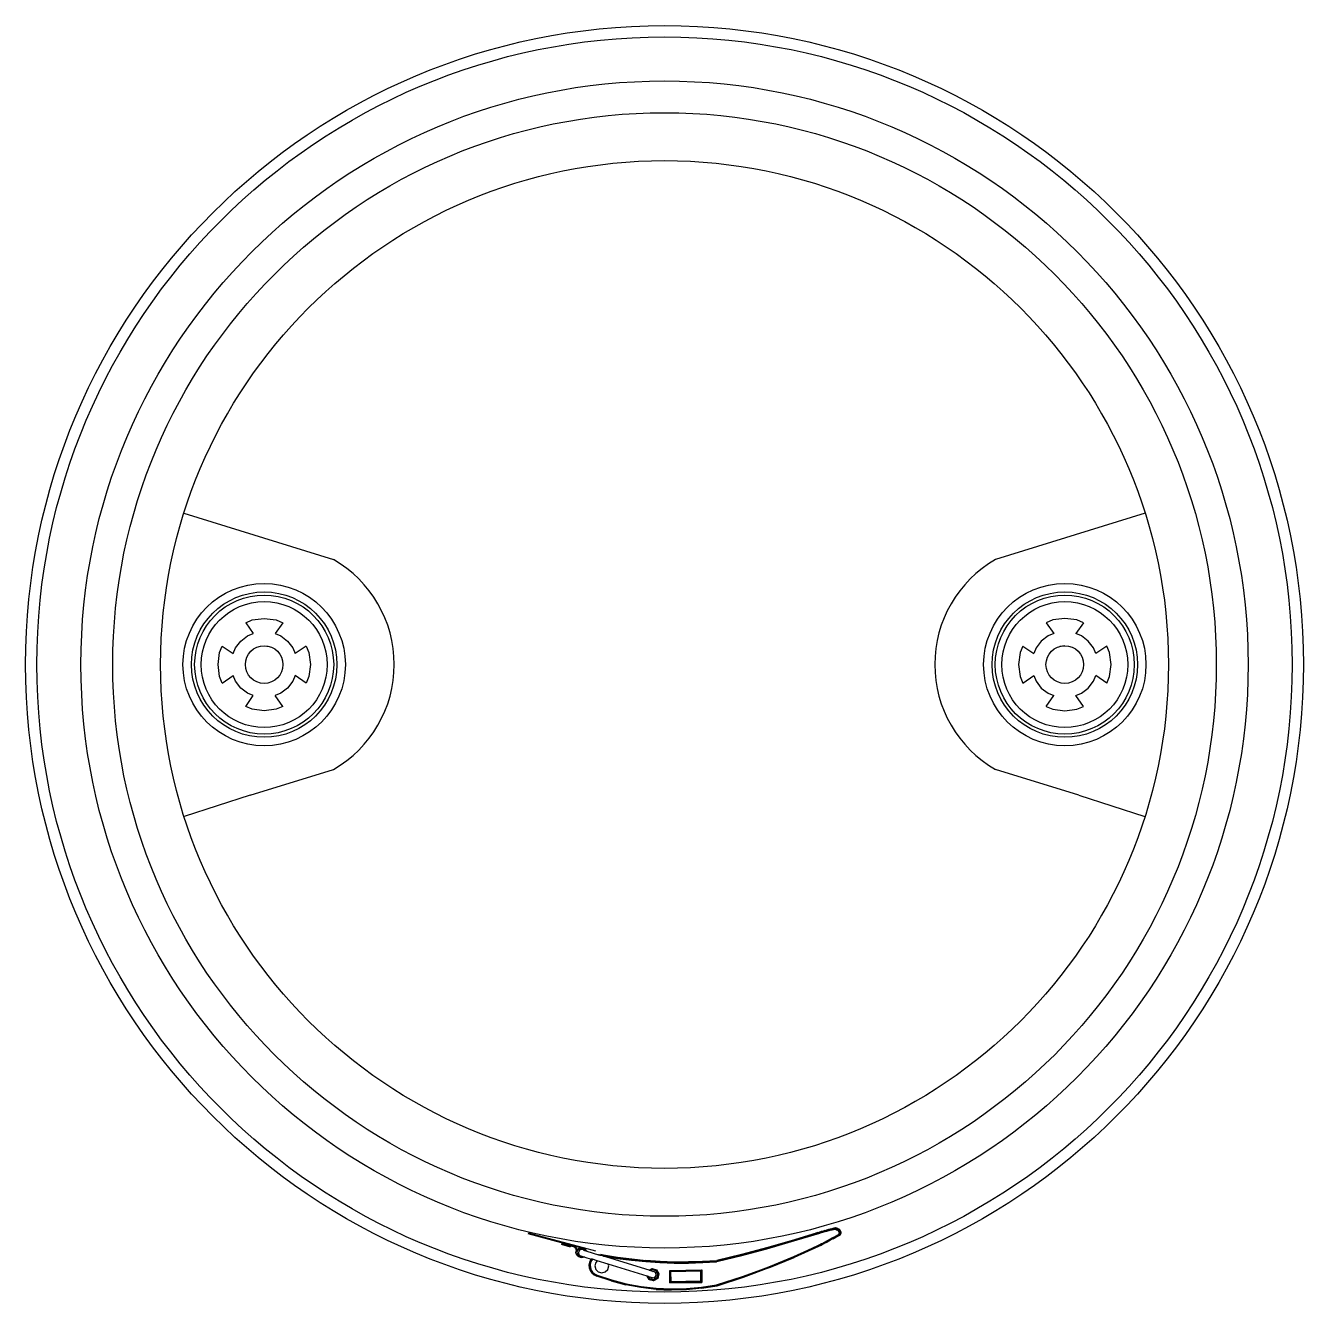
# Model space of a CAD drawing. Header units: millimetres. Extents: x -152054 to 94068, y -14280 to 90567.
# Drawn here: x -152054 to -151504, y 90017 to 90567 of the extents above; entities that cross this region are included whole.
import ezdxf

# ---------------------------------------------------------------- set-up
doc = ezdxf.new("R2010")
doc.units = ezdxf.units.MM
doc.layers.add('Edges', color=7, linetype='Continuous')

# ---------------------------------------------------------------- blocks, each defined once
blk = doc.blocks.new('plasticwaterdrumplan')
at = {"layer": 'Edges'}
for p, q in [((19.145, 3.546), (22.004, 2.658)), ((37.522, 3.546), (34.663, 2.658)), ((20.327, 1.451), (20.452, 1.503)), ((20.452, 1.503), (20.68, 1.533)), ((20.68, 1.533), (20.909, 1.503)), ((20.909, 1.503), (21.034, 1.451)), ((35.758, 1.503), (35.633, 1.451)), ((35.987, 1.533), (35.758, 1.503)), ((36.215, 1.503), (35.987, 1.533)), ((36.341, 1.451), (36.215, 1.503)), ((20.327, 1.451), (20.468, 1.244)), ((20.363, 1.2), (20.468, 1.244)), ((21.034, 1.451), (20.892, 1.244)), ((20.892, 1.244), (20.998, 1.2)), ((35.633, 1.451), (35.775, 1.244)), ((35.775, 1.244), (35.669, 1.2)), ((36.341, 1.451), (36.199, 1.244)), ((36.304, 1.2), (36.199, 1.244)), ((19.828, 0.879), (19.879, 1.004)), ((19.879, 1.004), (20.087, 0.862)), ((20.13, 0.968), (20.231, 1.099)), ((20.231, 1.099), (20.363, 1.2)), ((20.68, 1.01), (20.773, 0.998)), ((20.998, 1.2), (21.129, 1.099)), ((21.129, 1.099), (21.23, 0.968)), ((21.481, 1.004), (21.274, 0.862)), ((21.481, 1.004), (21.533, 0.879)), ((35.186, 1.004), (35.134, 0.879)), ((35.186, 1.004), (35.393, 0.862)), ((35.538, 1.099), (35.437, 0.968)), ((35.669, 1.2), (35.538, 1.099)), ((35.987, 1.01), (35.894, 0.998)), ((36.436, 1.099), (36.304, 1.2)), ((36.537, 0.968), (36.436, 1.099)), ((36.788, 1.004), (36.581, 0.862)), ((36.839, 0.879), (36.788, 1.004)), ((19.798, 0.65), (19.828, 0.879)), ((20.087, 0.862), (20.13, 0.968)), ((21.23, 0.968), (21.274, 0.862)), ((21.533, 0.879), (21.563, 0.65)), ((35.134, 0.879), (35.104, 0.65)), ((35.437, 0.968), (35.393, 0.862)), ((36.581, 0.862), (36.537, 0.968)), ((36.87, 0.65), (36.839, 0.879)), ((19.828, 0.422), (19.798, 0.65)), ((21.563, 0.65), (21.533, 0.422)), ((35.104, 0.65), (35.134, 0.422)), ((36.839, 0.422), (36.87, 0.65)), ((19.879, 0.297), (19.828, 0.422)), ((19.879, 0.297), (20.087, 0.439)), ((20.13, 0.333), (20.087, 0.439)), ((20.231, 0.201), (20.13, 0.333)), ((21.23, 0.333), (21.129, 0.201)), ((21.274, 0.439), (21.23, 0.333)), ((21.481, 0.297), (21.274, 0.439)), ((21.533, 0.422), (21.481, 0.297)), ((35.134, 0.422), (35.186, 0.297)), ((35.186, 0.297), (35.393, 0.439)), ((35.393, 0.439), (35.437, 0.333)), ((35.437, 0.333), (35.538, 0.201)), ((36.436, 0.201), (36.537, 0.333)), ((36.537, 0.333), (36.581, 0.439)), ((36.788, 0.297), (36.581, 0.439)), ((36.788, 0.297), (36.839, 0.422)), ((20.363, 0.101), (20.231, 0.201)), ((20.327, -0.15), (20.468, 0.057)), ((20.468, 0.057), (20.363, 0.101)), ((20.998, 0.101), (20.892, 0.057)), ((21.034, -0.15), (20.892, 0.057)), ((21.129, 0.201), (20.998, 0.101)), ((35.538, 0.201), (35.669, 0.101)), ((35.633, -0.15), (35.775, 0.057)), ((35.669, 0.101), (35.775, 0.057)), ((36.199, 0.057), (36.304, 0.101)), ((36.341, -0.15), (36.199, 0.057)), ((36.304, 0.101), (36.436, 0.201)), ((20.452, -0.202), (20.327, -0.15)), ((20.68, -0.232), (20.452, -0.202)), ((20.909, -0.202), (20.68, -0.232)), ((21.034, -0.15), (20.909, -0.202)), ((35.633, -0.15), (35.758, -0.202)), ((35.758, -0.202), (35.987, -0.232)), ((35.987, -0.232), (36.215, -0.202)), ((36.215, -0.202), (36.341, -0.15)), ((20.411, -1.849), (22.004, -1.354)), ((36.256, -1.849), (34.663, -1.354)), ((20.411, -1.849), (19.15, -2.256)), ((36.256, -1.849), (37.517, -2.256)), ((25.724, -10.226), (26.594, -10.46)), ((25.728, -10.213), (26.776, -10.493)), ((30.757, -10.364), (31.23, -10.219)), ((31.231, -10.222), (30.758, -10.366)), ((31.232, -10.225), (30.759, -10.369)), ((31.234, -10.229), (30.761, -10.373)), ((31.235, -10.233), (30.763, -10.377)), ((30.764, -10.382), (31.304, -10.217)), ((31.263, -10.209), (31.23, -10.219)), ((31.264, -10.211), (31.231, -10.222)), ((31.265, -10.214), (31.232, -10.225)), ((31.267, -10.218), (31.234, -10.229)), ((31.269, -10.223), (31.235, -10.233)), ((31.263, -10.209), (31.297, -10.199)), ((31.298, -10.201), (31.264, -10.211)), ((31.299, -10.204), (31.265, -10.214)), ((31.3, -10.208), (31.267, -10.218)), ((31.302, -10.213), (31.269, -10.223)), ((31.297, -10.199), (31.331, -10.189)), ((31.331, -10.191), (31.298, -10.201)), ((31.332, -10.194), (31.299, -10.204)), ((31.334, -10.198), (31.3, -10.208)), ((31.335, -10.203), (31.302, -10.213)), ((31.304, -10.217), (31.337, -10.208)), ((31.364, -10.179), (31.331, -10.189)), ((31.365, -10.182), (31.331, -10.191)), ((31.366, -10.185), (31.332, -10.194)), ((31.367, -10.189), (31.334, -10.198)), ((31.369, -10.193), (31.335, -10.203)), ((31.337, -10.208), (31.404, -10.189)), ((31.398, -10.17), (31.364, -10.179)), ((31.399, -10.172), (31.365, -10.182)), ((31.4, -10.175), (31.366, -10.185)), ((31.401, -10.179), (31.367, -10.189)), ((31.402, -10.184), (31.369, -10.193)), ((31.398, -10.17), (31.432, -10.161)), ((31.433, -10.163), (31.399, -10.172)), ((31.434, -10.166), (31.4, -10.175)), ((31.435, -10.17), (31.401, -10.179)), ((31.436, -10.175), (31.402, -10.184)), ((31.404, -10.189), (31.437, -10.18)), ((31.466, -10.152), (31.432, -10.161)), ((31.467, -10.154), (31.433, -10.163)), ((31.467, -10.157), (31.434, -10.166)), ((31.468, -10.161), (31.435, -10.17)), ((31.469, -10.166), (31.436, -10.175)), ((31.437, -10.18), (31.504, -10.162)), ((31.5, -10.143), (31.466, -10.152)), ((31.501, -10.146), (31.467, -10.154)), ((31.501, -10.149), (31.467, -10.157)), ((31.502, -10.153), (31.468, -10.161)), ((31.503, -10.157), (31.469, -10.166)), ((31.5, -10.143), (31.534, -10.134)), ((31.535, -10.137), (31.501, -10.146)), ((31.535, -10.14), (31.501, -10.149)), ((31.536, -10.144), (31.502, -10.153)), ((31.537, -10.149), (31.503, -10.157)), ((31.504, -10.162), (31.538, -10.154)), ((31.568, -10.126), (31.534, -10.134)), ((31.569, -10.129), (31.535, -10.137)), ((31.569, -10.132), (31.535, -10.14)), ((31.57, -10.136), (31.536, -10.144)), ((31.571, -10.141), (31.537, -10.149)), ((31.538, -10.154), (31.591, -10.141)), ((31.603, -10.118), (31.568, -10.126)), ((31.601, -10.121), (31.569, -10.129)), ((31.599, -10.125), (31.569, -10.132)), ((31.597, -10.13), (31.57, -10.136)), ((31.594, -10.135), (31.571, -10.141)), ((31.594, -10.135), (31.591, -10.141)), ((31.591, -10.141), (31.604, -10.145)), ((31.597, -10.13), (31.594, -10.135)), ((31.61, -10.14), (31.594, -10.135)), ((31.599, -10.125), (31.597, -10.13)), ((31.616, -10.135), (31.597, -10.13)), ((31.601, -10.121), (31.599, -10.125)), ((31.621, -10.131), (31.599, -10.125)), ((31.603, -10.118), (31.601, -10.121)), ((31.625, -10.128), (31.601, -10.121)), ((31.603, -10.118), (31.628, -10.125)), ((31.627, -10.126), (31.603, -10.118)), ((31.604, -10.145), (31.623, -10.153)), ((31.609, -10.274), (31.665, -10.242)), ((31.63, -10.148), (31.61, -10.14)), ((31.648, -10.258), (31.615, -10.277)), ((31.616, -10.135), (31.621, -10.131)), ((31.637, -10.143), (31.616, -10.135)), ((31.621, -10.131), (31.625, -10.128)), ((31.643, -10.14), (31.621, -10.131)), ((31.623, -10.153), (31.639, -10.162)), ((31.625, -10.128), (31.627, -10.126)), ((31.647, -10.137), (31.625, -10.128)), ((31.627, -10.126), (31.628, -10.125)), ((31.65, -10.135), (31.627, -10.126)), ((31.651, -10.134), (31.628, -10.125)), ((31.647, -10.158), (31.63, -10.148)), ((31.643, -10.14), (31.637, -10.143)), ((31.654, -10.154), (31.637, -10.143)), ((31.639, -10.162), (31.652, -10.174)), ((31.647, -10.137), (31.643, -10.14)), ((31.661, -10.151), (31.643, -10.14)), ((31.65, -10.135), (31.647, -10.137)), ((31.666, -10.148), (31.647, -10.137)), ((31.661, -10.17), (31.647, -10.158)), ((31.673, -10.244), (31.648, -10.258)), ((31.65, -10.135), (31.651, -10.134)), ((31.669, -10.146), (31.65, -10.135)), ((31.67, -10.146), (31.651, -10.134)), ((31.652, -10.174), (31.662, -10.187)), ((31.681, -10.245), (31.653, -10.261)), ((31.661, -10.151), (31.654, -10.154)), ((31.669, -10.167), (31.654, -10.154)), ((31.688, -10.246), (31.657, -10.264)), ((31.666, -10.148), (31.661, -10.151)), ((31.675, -10.164), (31.661, -10.151)), ((31.671, -10.184), (31.661, -10.17)), ((31.693, -10.247), (31.661, -10.266)), ((31.662, -10.187), (31.667, -10.201)), ((31.663, -10.268), (31.697, -10.248)), ((31.696, -10.248), (31.663, -10.268)), ((31.668, -10.233), (31.665, -10.242)), ((31.665, -10.242), (31.673, -10.244)), ((31.669, -10.146), (31.666, -10.148)), ((31.681, -10.161), (31.666, -10.148)), ((31.667, -10.201), (31.67, -10.216)), ((31.67, -10.216), (31.668, -10.233)), ((31.669, -10.146), (31.67, -10.146)), ((31.684, -10.16), (31.669, -10.146)), ((31.669, -10.167), (31.675, -10.164)), ((31.679, -10.181), (31.669, -10.167)), ((31.67, -10.146), (31.685, -10.159)), ((31.677, -10.199), (31.671, -10.184)), ((31.673, -10.244), (31.677, -10.231)), ((31.673, -10.244), (31.681, -10.245)), ((31.675, -10.164), (31.681, -10.161)), ((31.686, -10.178), (31.675, -10.164)), ((31.679, -10.215), (31.677, -10.199)), ((31.677, -10.231), (31.679, -10.215)), ((31.686, -10.178), (31.679, -10.181)), ((31.685, -10.196), (31.679, -10.181)), ((31.681, -10.161), (31.684, -10.16)), ((31.692, -10.176), (31.681, -10.161)), ((31.681, -10.245), (31.686, -10.231)), ((31.681, -10.245), (31.688, -10.246)), ((31.684, -10.16), (31.685, -10.159)), ((31.695, -10.175), (31.684, -10.16)), ((31.696, -10.175), (31.685, -10.159)), ((31.693, -10.194), (31.685, -10.196)), ((31.688, -10.213), (31.685, -10.196)), ((31.692, -10.176), (31.686, -10.178)), ((31.693, -10.194), (31.686, -10.178)), ((31.686, -10.231), (31.688, -10.213)), ((31.686, -10.231), (31.693, -10.23)), ((31.695, -10.212), (31.688, -10.213)), ((31.688, -10.246), (31.693, -10.23)), ((31.688, -10.246), (31.693, -10.247)), ((31.695, -10.175), (31.692, -10.176)), ((31.698, -10.193), (31.692, -10.176)), ((31.698, -10.193), (31.693, -10.194)), ((31.695, -10.212), (31.693, -10.194)), ((31.693, -10.23), (31.695, -10.212)), ((31.693, -10.247), (31.699, -10.229)), ((31.693, -10.23), (31.699, -10.229)), ((31.693, -10.247), (31.696, -10.248)), ((31.695, -10.175), (31.696, -10.175)), ((31.702, -10.192), (31.695, -10.175)), ((31.701, -10.211), (31.695, -10.212)), ((31.703, -10.192), (31.696, -10.175)), ((31.696, -10.248), (31.702, -10.229)), ((31.696, -10.248), (31.697, -10.248)), ((31.697, -10.248), (31.703, -10.229)), ((31.702, -10.192), (31.698, -10.193)), ((31.701, -10.211), (31.698, -10.193)), ((31.699, -10.229), (31.701, -10.211)), ((31.699, -10.229), (31.702, -10.229)), ((31.704, -10.21), (31.701, -10.211)), ((31.702, -10.192), (31.703, -10.192)), ((31.704, -10.21), (31.702, -10.192)), ((31.702, -10.229), (31.704, -10.21)), ((31.702, -10.229), (31.703, -10.229)), ((31.703, -10.192), (31.706, -10.21)), ((31.706, -10.21), (31.703, -10.229)), ((31.704, -10.21), (31.706, -10.21)), ((26.359, -10.433), (26.532, -10.48)), ((26.364, -10.414), (26.537, -10.46)), ((26.537, -10.46), (26.532, -10.48)), ((26.537, -10.46), (26.59, -10.474)), ((26.599, -10.478), (26.59, -10.474)), ((26.594, -10.46), (26.602, -10.462)), ((26.607, -10.483), (26.599, -10.478)), ((26.616, -10.47), (26.602, -10.462)), ((26.602, -10.462), (26.745, -10.5)), ((26.607, -10.483), (26.614, -10.489)), ((26.621, -10.495), (26.614, -10.489)), ((26.623, -10.475), (26.616, -10.47)), ((26.628, -10.503), (26.621, -10.495)), ((26.629, -10.48), (26.623, -10.475)), ((26.633, -10.51), (26.628, -10.503)), ((26.635, -10.486), (26.629, -10.48)), ((26.64, -10.492), (26.635, -10.486)), ((26.645, -10.498), (26.64, -10.492)), ((26.649, -10.506), (26.645, -10.498)), ((26.692, -10.511), (26.717, -10.502)), ((26.717, -10.502), (26.745, -10.5)), ((26.745, -10.5), (26.773, -10.504)), ((26.745, -10.5), (26.772, -10.507)), ((26.773, -10.504), (26.8, -10.515)), ((26.776, -10.493), (27.012, -10.557)), ((26.776, -10.493), (26.8, -10.515)), ((30.282, -10.5), (29.804, -10.627)), ((30.283, -10.502), (29.805, -10.63)), ((30.284, -10.505), (29.806, -10.633)), ((30.757, -10.364), (30.282, -10.5)), ((30.758, -10.366), (30.283, -10.502)), ((30.759, -10.369), (30.284, -10.505)), ((30.761, -10.373), (30.285, -10.509)), ((30.763, -10.377), (30.286, -10.514)), ((30.288, -10.519), (30.764, -10.382)), ((30.797, -10.67), (31.262, -10.457)), ((31.266, -10.461), (30.801, -10.674)), ((31.27, -10.464), (30.804, -10.678)), ((31.273, -10.468), (30.807, -10.681)), ((31.276, -10.47), (30.809, -10.684)), ((31.278, -10.472), (30.811, -10.686)), ((31.262, -10.457), (31.333, -10.422)), ((31.302, -10.443), (31.266, -10.461)), ((31.306, -10.447), (31.27, -10.464)), ((31.309, -10.45), (31.273, -10.468)), ((31.312, -10.452), (31.276, -10.47)), ((31.314, -10.454), (31.278, -10.472)), ((31.337, -10.426), (31.302, -10.443)), ((31.342, -10.429), (31.306, -10.447)), ((31.345, -10.432), (31.309, -10.45)), ((31.348, -10.435), (31.312, -10.452)), ((31.314, -10.454), (31.35, -10.436)), ((31.333, -10.422), (31.403, -10.386)), ((31.373, -10.408), (31.337, -10.426)), ((31.377, -10.411), (31.342, -10.429)), ((31.381, -10.414), (31.345, -10.432)), ((31.384, -10.417), (31.348, -10.435)), ((31.35, -10.436), (31.386, -10.418)), ((31.408, -10.39), (31.373, -10.408)), ((31.413, -10.393), (31.377, -10.411)), ((31.416, -10.396), (31.381, -10.414)), ((31.419, -10.398), (31.384, -10.417)), ((31.422, -10.4), (31.386, -10.418)), ((31.403, -10.386), (31.438, -10.368)), ((31.443, -10.371), (31.408, -10.39)), ((31.448, -10.375), (31.413, -10.393)), ((31.451, -10.378), (31.416, -10.396)), ((31.454, -10.38), (31.419, -10.398)), ((31.422, -10.4), (31.457, -10.382)), ((31.438, -10.368), (31.508, -10.331)), ((31.478, -10.353), (31.443, -10.371)), ((31.483, -10.356), (31.448, -10.375)), ((31.486, -10.359), (31.451, -10.378)), ((31.489, -10.361), (31.454, -10.38)), ((31.457, -10.382), (31.492, -10.363)), ((31.513, -10.334), (31.478, -10.353)), ((31.517, -10.338), (31.483, -10.356)), ((31.521, -10.34), (31.486, -10.359)), ((31.524, -10.343), (31.489, -10.361)), ((31.527, -10.344), (31.492, -10.363)), ((31.508, -10.331), (31.542, -10.312)), ((31.547, -10.316), (31.513, -10.334)), ((31.552, -10.319), (31.517, -10.338)), ((31.556, -10.322), (31.521, -10.34)), ((31.559, -10.324), (31.524, -10.343)), ((31.561, -10.325), (31.527, -10.344)), ((31.542, -10.312), (31.609, -10.274)), ((31.581, -10.297), (31.547, -10.316)), ((31.586, -10.3), (31.552, -10.319)), ((31.59, -10.302), (31.556, -10.322)), ((31.593, -10.305), (31.559, -10.324)), ((31.561, -10.325), (31.596, -10.306)), ((31.615, -10.277), (31.581, -10.297)), ((31.62, -10.281), (31.586, -10.3)), ((31.624, -10.283), (31.59, -10.302)), ((31.627, -10.285), (31.593, -10.305)), ((31.63, -10.287), (31.596, -10.306)), ((31.653, -10.261), (31.62, -10.281)), ((31.657, -10.264), (31.624, -10.283)), ((31.661, -10.266), (31.627, -10.285)), ((31.663, -10.268), (31.63, -10.287)), ((26.638, -10.518), (26.633, -10.51)), ((26.642, -10.527), (26.638, -10.518)), ((26.641, -10.59), (26.644, -10.566)), ((26.646, -10.615), (26.641, -10.59)), ((26.645, -10.536), (26.642, -10.527)), ((26.644, -10.566), (26.654, -10.544)), ((26.646, -10.539), (26.645, -10.536)), ((26.65, -10.545), (26.646, -10.539)), ((26.658, -10.638), (26.646, -10.615)), ((26.653, -10.513), (26.649, -10.506)), ((26.65, -10.545), (26.649, -10.55)), ((26.658, -10.529), (26.65, -10.545)), ((26.656, -10.521), (26.653, -10.513)), ((26.654, -10.544), (26.67, -10.525)), ((26.658, -10.529), (26.656, -10.521)), ((26.676, -10.658), (26.658, -10.638)), ((26.662, -10.571), (26.66, -10.586)), ((26.66, -10.586), (26.663, -10.604)), ((26.668, -10.557), (26.662, -10.571)), ((26.663, -10.604), (26.673, -10.622)), ((26.679, -10.543), (26.668, -10.557)), ((26.67, -10.525), (26.692, -10.511)), ((26.673, -10.622), (26.688, -10.639)), ((26.699, -10.674), (26.676, -10.658)), ((26.696, -10.532), (26.679, -10.543)), ((26.696, -10.564), (26.688, -10.594)), ((26.688, -10.594), (26.696, -10.625)), ((26.688, -10.639), (26.708, -10.653)), ((26.718, -10.525), (26.696, -10.532)), ((26.718, -10.541), (26.696, -10.564)), ((26.696, -10.625), (26.718, -10.648)), ((26.725, -10.684), (26.699, -10.674)), ((26.708, -10.653), (26.731, -10.662)), ((26.742, -10.523), (26.718, -10.525)), ((26.749, -10.533), (26.718, -10.541)), ((26.718, -10.648), (26.772, -10.664)), ((26.753, -10.689), (26.725, -10.684)), ((26.731, -10.662), (26.756, -10.665)), ((26.767, -10.527), (26.742, -10.523)), ((26.78, -10.541), (26.749, -10.533)), ((26.781, -10.686), (26.753, -10.689)), ((26.756, -10.665), (26.772, -10.664)), ((26.791, -10.536), (26.767, -10.527)), ((26.8, -10.515), (26.772, -10.507)), ((26.772, -10.664), (26.81, -10.676)), ((26.78, -10.541), (26.805, -10.549)), ((26.806, -10.678), (26.781, -10.686)), ((26.811, -10.55), (26.791, -10.536)), ((26.8, -10.515), (26.823, -10.531)), ((26.811, -10.55), (26.805, -10.549)), ((26.81, -10.676), (26.806, -10.678)), ((26.81, -10.676), (26.933, -10.714)), ((26.812, -10.551), (26.811, -10.55)), ((26.812, -10.551), (26.846, -10.561)), ((26.823, -10.531), (26.841, -10.551)), ((26.841, -10.551), (26.846, -10.561)), ((26.846, -10.561), (27.073, -10.631)), ((26.926, -10.723), (26.902, -10.773)), ((26.904, -10.774), (26.928, -10.725)), ((26.907, -10.775), (26.931, -10.726)), ((26.911, -10.776), (26.934, -10.729)), ((26.916, -10.778), (26.938, -10.731)), ((26.943, -10.734), (26.921, -10.779)), ((26.933, -10.714), (26.926, -10.723)), ((26.928, -10.725), (26.926, -10.723)), ((26.928, -10.725), (26.936, -10.715)), ((26.931, -10.726), (26.928, -10.725)), ((26.931, -10.726), (26.94, -10.716)), ((26.934, -10.729), (26.931, -10.726)), ((26.936, -10.715), (26.933, -10.714)), ((26.934, -10.729), (26.944, -10.717)), ((26.94, -10.716), (26.936, -10.715)), ((26.938, -10.731), (26.949, -10.719)), ((26.944, -10.717), (26.94, -10.716)), ((26.955, -10.72), (26.943, -10.734)), ((26.949, -10.719), (26.944, -10.717)), ((26.955, -10.72), (26.949, -10.719)), ((27.048, -10.749), (26.955, -10.72)), ((27.048, -10.749), (27.018, -10.779)), ((27.259, -10.814), (27.048, -10.749)), ((27.073, -10.631), (27.115, -10.627)), ((27.078, -10.633), (27.073, -10.631)), ((27.078, -10.633), (27.114, -10.63)), ((27.087, -10.635), (27.078, -10.633)), ((27.087, -10.635), (27.114, -10.633)), ((27.098, -10.639), (27.087, -10.635)), ((27.098, -10.639), (27.114, -10.638)), ((27.11, -10.643), (27.098, -10.639)), ((27.11, -10.643), (27.114, -10.642)), ((27.114, -10.63), (27.115, -10.627)), ((27.114, -10.633), (27.114, -10.63)), ((27.114, -10.63), (27.168, -10.64)), ((27.114, -10.633), (27.168, -10.643)), ((27.114, -10.638), (27.114, -10.633)), ((27.114, -10.638), (27.167, -10.648)), ((27.114, -10.642), (27.166, -10.652)), ((27.148, -10.654), (27.114, -10.642)), ((27.169, -10.638), (27.115, -10.627)), ((27.165, -10.658), (27.148, -10.654)), ((28.039, -10.928), (27.148, -10.654)), ((27.165, -10.658), (27.434, -10.702)), ((27.435, -10.697), (27.166, -10.652)), ((27.436, -10.692), (27.167, -10.648)), ((27.437, -10.684), (27.168, -10.64)), ((27.436, -10.688), (27.168, -10.643)), ((27.437, -10.682), (27.169, -10.638)), ((27.434, -10.702), (27.704, -10.737)), ((27.705, -10.732), (27.435, -10.697)), ((27.706, -10.723), (27.436, -10.688)), ((27.705, -10.727), (27.436, -10.692)), ((27.437, -10.682), (27.706, -10.717)), ((27.706, -10.72), (27.437, -10.684)), ((27.704, -10.737), (27.975, -10.764)), ((27.976, -10.754), (27.705, -10.727)), ((27.976, -10.759), (27.705, -10.732)), ((27.706, -10.717), (27.977, -10.744)), ((27.977, -10.746), (27.706, -10.72)), ((27.976, -10.75), (27.706, -10.723)), ((28.248, -10.762), (27.977, -10.744)), ((28.248, -10.764), (27.977, -10.746)), ((29.063, -10.762), (29.334, -10.745)), ((29.334, -10.747), (29.063, -10.764)), ((29.804, -10.627), (29.334, -10.745)), ((29.805, -10.63), (29.334, -10.747)), ((29.334, -10.747), (29.334, -10.745)), ((29.335, -10.75), (29.334, -10.747)), ((29.806, -10.633), (29.335, -10.75)), ((29.807, -10.637), (29.335, -10.754)), ((29.808, -10.641), (29.335, -10.759)), ((29.336, -10.764), (29.809, -10.646)), ((30.285, -10.509), (29.807, -10.637)), ((30.286, -10.514), (29.808, -10.641)), ((29.809, -10.646), (30.288, -10.519)), ((30.318, -10.868), (30.797, -10.67)), ((30.801, -10.674), (30.321, -10.872)), ((30.804, -10.678), (30.324, -10.876)), ((30.807, -10.681), (30.327, -10.879)), ((30.809, -10.684), (30.329, -10.882)), ((30.33, -10.884), (30.811, -10.686)), ((26.902, -10.773), (26.891, -10.827)), ((26.891, -10.827), (26.896, -10.882)), ((26.894, -10.827), (26.891, -10.827)), ((26.894, -10.827), (26.904, -10.774)), ((26.898, -10.882), (26.894, -10.827)), ((26.897, -10.828), (26.894, -10.827)), ((26.896, -10.882), (26.914, -10.935)), ((26.898, -10.882), (26.896, -10.882)), ((26.897, -10.828), (26.907, -10.775)), ((26.901, -10.881), (26.897, -10.828)), ((26.902, -10.828), (26.897, -10.828)), ((26.901, -10.881), (26.898, -10.882)), ((26.916, -10.933), (26.898, -10.882)), ((26.906, -10.88), (26.901, -10.881)), ((26.919, -10.932), (26.901, -10.881)), ((26.902, -10.773), (26.904, -10.774)), ((26.902, -10.828), (26.911, -10.776)), ((26.906, -10.88), (26.902, -10.828)), ((26.904, -10.774), (26.907, -10.775)), ((26.906, -10.828), (26.916, -10.778)), ((26.91, -10.879), (26.906, -10.828)), ((26.923, -10.93), (26.906, -10.88)), ((26.907, -10.775), (26.911, -10.776)), ((26.927, -10.928), (26.91, -10.879)), ((26.921, -10.779), (26.912, -10.828)), ((26.912, -10.828), (26.916, -10.878)), ((26.916, -10.933), (26.914, -10.935)), ((26.914, -10.935), (26.945, -10.98)), ((26.916, -10.878), (26.932, -10.925)), ((26.919, -10.932), (26.916, -10.933)), ((26.947, -10.979), (26.916, -10.933)), ((26.923, -10.93), (26.919, -10.932)), ((26.95, -10.976), (26.919, -10.932)), ((26.953, -10.974), (26.923, -10.93)), ((26.956, -10.97), (26.927, -10.928)), ((26.932, -10.925), (26.96, -10.967)), ((26.945, -10.98), (26.947, -10.979)), ((26.945, -10.98), (26.987, -11.016)), ((26.947, -10.979), (26.95, -10.976)), ((26.989, -11.014), (26.947, -10.979)), ((26.95, -10.976), (26.953, -10.974)), ((26.99, -11.011), (26.95, -10.976)), ((26.993, -11.008), (26.953, -10.974)), ((26.995, -11.004), (26.956, -10.97)), ((26.96, -10.967), (26.998, -10.999)), ((27.018, -10.779), (27, -10.846)), ((27, -10.846), (27.018, -10.913)), ((27.018, -10.913), (27.067, -10.962)), ((27.067, -10.962), (27.134, -10.98)), ((27.134, -10.98), (27.201, -10.962)), ((27.201, -10.962), (27.25, -10.913)), ((27.25, -10.913), (27.268, -10.846)), ((27.268, -10.846), (27.259, -10.814)), ((28.001, -11.042), (27.259, -10.814)), ((27.975, -10.764), (28.247, -10.782)), ((28.248, -10.767), (27.976, -10.75)), ((28.248, -10.772), (27.976, -10.754)), ((28.247, -10.776), (27.976, -10.759)), ((28.039, -10.928), (28.095, -10.896)), ((28.045, -10.93), (28.039, -10.928)), ((28.096, -10.901), (28.045, -10.93)), ((28.052, -10.932), (28.045, -10.93)), ((28.096, -10.907), (28.052, -10.932)), ((28.057, -10.934), (28.052, -10.932)), ((28.097, -10.911), (28.057, -10.934)), ((28.061, -10.935), (28.057, -10.934)), ((28.097, -10.914), (28.061, -10.935)), ((28.065, -10.936), (28.061, -10.935)), ((28.065, -10.936), (28.098, -10.917)), ((28.065, -10.936), (28.106, -10.949)), ((28.095, -10.896), (28.182, -10.919)), ((28.179, -10.924), (28.096, -10.901)), ((28.096, -10.907), (28.096, -10.901)), ((28.176, -10.928), (28.096, -10.907)), ((28.097, -10.911), (28.096, -10.907)), ((28.173, -10.931), (28.097, -10.911)), ((28.097, -10.914), (28.097, -10.911)), ((28.171, -10.934), (28.097, -10.914)), ((28.098, -10.917), (28.097, -10.914)), ((28.098, -10.917), (28.169, -10.936)), ((28.106, -10.949), (28.107, -10.949)), ((28.107, -10.949), (28.11, -10.95)), ((28.11, -10.95), (28.112, -10.951)), ((28.112, -10.951), (28.115, -10.952)), ((28.145, -10.962), (28.115, -10.952)), ((28.166, -10.986), (28.145, -10.962)), ((28.172, -11.018), (28.166, -10.986)), ((28.171, -10.934), (28.169, -10.936)), ((28.169, -10.936), (28.206, -11)), ((28.173, -10.931), (28.171, -10.934)), ((28.209, -11), (28.171, -10.934)), ((28.176, -10.928), (28.173, -10.931)), ((28.212, -11), (28.173, -10.931)), ((28.179, -10.924), (28.176, -10.928)), ((28.217, -10.999), (28.176, -10.928)), ((28.222, -10.998), (28.179, -10.924)), ((28.182, -10.919), (28.228, -10.998)), ((28.519, -10.785), (28.247, -10.776)), ((28.247, -10.782), (28.519, -10.791)), ((28.248, -10.762), (28.52, -10.77)), ((28.52, -10.773), (28.248, -10.764)), ((28.52, -10.776), (28.248, -10.767)), ((28.519, -10.781), (28.248, -10.772)), ((28.433, -10.932), (29.046, -10.923)), ((28.436, -11.169), (28.433, -10.932)), ((28.433, -10.932), (28.438, -10.937)), ((29.041, -10.928), (28.438, -10.937)), ((28.438, -10.937), (28.441, -11.163)), ((28.438, -10.937), (28.443, -10.941)), ((29.036, -10.933), (28.443, -10.941)), ((28.443, -10.941), (28.446, -11.158)), ((28.443, -10.941), (28.447, -10.946)), ((29.032, -10.937), (28.447, -10.946)), ((28.447, -10.946), (28.45, -10.949)), ((28.447, -10.946), (28.45, -11.154)), ((29.029, -10.941), (28.45, -10.949)), ((28.45, -10.949), (28.453, -11.151)), ((28.45, -10.949), (28.453, -10.951)), ((28.453, -10.951), (29.026, -10.943)), ((28.456, -11.148), (28.453, -10.951)), ((28.792, -10.781), (28.519, -10.781)), ((28.792, -10.785), (28.519, -10.785)), ((28.519, -10.791), (28.792, -10.791)), ((28.52, -10.77), (28.791, -10.77)), ((28.791, -10.773), (28.52, -10.773)), ((28.792, -10.776), (28.52, -10.776)), ((29.063, -10.762), (28.791, -10.77)), ((29.063, -10.764), (28.791, -10.773)), ((29.063, -10.768), (28.792, -10.776)), ((29.063, -10.772), (28.792, -10.781)), ((29.064, -10.777), (28.792, -10.785)), ((28.792, -10.791), (29.064, -10.782)), ((29.026, -10.943), (29.029, -10.941)), ((29.026, -10.943), (29.029, -11.14)), ((29.029, -10.941), (29.032, -10.937)), ((29.031, -11.143), (29.029, -10.941)), ((29.032, -10.937), (29.036, -10.933)), ((29.035, -11.146), (29.032, -10.937)), ((29.036, -10.933), (29.041, -10.928)), ((29.039, -11.15), (29.036, -10.933)), ((29.041, -10.928), (29.046, -10.923)), ((29.044, -11.155), (29.041, -10.928)), ((29.046, -10.923), (29.049, -11.16)), ((29.335, -10.75), (29.063, -10.768)), ((29.326, -10.756), (29.063, -10.772)), ((29.327, -10.76), (29.064, -10.777)), ((29.064, -10.782), (29.328, -10.765)), ((29.335, -10.754), (29.326, -10.756)), ((29.326, -10.756), (29.327, -10.76)), ((29.327, -10.761), (29.332, -10.759)), ((29.332, -10.759), (29.327, -10.76)), ((29.327, -10.76), (29.327, -10.761)), ((29.327, -10.761), (29.328, -10.765)), ((29.328, -10.766), (29.336, -10.764)), ((29.328, -10.765), (29.336, -10.764)), ((29.328, -10.765), (29.328, -10.766)), ((29.332, -10.759), (29.335, -10.759)), ((29.335, -10.754), (29.335, -10.75)), ((29.335, -10.754), (29.335, -10.759)), ((29.335, -10.759), (29.336, -10.764)), ((29.827, -11.048), (30.318, -10.868)), ((30.321, -10.872), (29.83, -11.053)), ((30.324, -10.876), (29.832, -11.057)), ((30.327, -10.879), (29.834, -11.061)), ((30.329, -10.882), (29.836, -11.063)), ((30.33, -10.884), (29.837, -11.066)), ((26.989, -11.014), (26.987, -11.016)), ((26.987, -11.016), (27.037, -11.04)), ((26.99, -11.011), (26.989, -11.014)), ((27.038, -11.038), (26.989, -11.014)), ((26.993, -11.008), (26.99, -11.011)), ((27.039, -11.035), (26.99, -11.011)), ((27.041, -11.031), (26.993, -11.008)), ((27.043, -11.026), (26.995, -11.004)), ((26.998, -10.999), (27.045, -11.022)), ((27.038, -11.038), (27.037, -11.04)), ((27.314, -11.133), (27.037, -11.04)), ((27.314, -11.13), (27.038, -11.038)), ((27.315, -11.127), (27.039, -11.035)), ((27.316, -11.123), (27.041, -11.031)), ((27.318, -11.119), (27.043, -11.026)), ((27.045, -11.022), (27.319, -11.114)), ((27.597, -11.204), (27.314, -11.13)), ((27.314, -11.133), (27.596, -11.206)), ((27.597, -11.2), (27.315, -11.127)), ((27.598, -11.196), (27.316, -11.123)), ((27.599, -11.192), (27.318, -11.119)), ((27.319, -11.114), (27.6, -11.187)), ((27.883, -11.259), (27.596, -11.206)), ((27.884, -11.254), (27.597, -11.2)), ((27.883, -11.257), (27.597, -11.204)), ((27.884, -11.25), (27.598, -11.196)), ((27.885, -11.245), (27.599, -11.192)), ((27.6, -11.187), (27.886, -11.24)), ((28.038, -11.107), (28.001, -11.042)), ((28.008, -11.044), (28.001, -11.042)), ((28.008, -11.044), (28.042, -11.103)), ((28.015, -11.047), (28.008, -11.044)), ((28.015, -11.047), (28.045, -11.098)), ((28.021, -11.048), (28.015, -11.047)), ((28.021, -11.048), (28.048, -11.095)), ((28.025, -11.05), (28.021, -11.048)), ((28.025, -11.05), (28.05, -11.092)), ((28.028, -11.051), (28.025, -11.05)), ((28.028, -11.051), (28.052, -11.09)), ((28.029, -11.051), (28.028, -11.051)), ((28.052, -11.09), (28.029, -11.051)), ((28.029, -11.051), (28.068, -11.063)), ((28.126, -11.13), (28.038, -11.107)), ((28.045, -11.098), (28.042, -11.103)), ((28.042, -11.103), (28.125, -11.125)), ((28.048, -11.095), (28.045, -11.098)), ((28.045, -11.098), (28.124, -11.12)), ((28.05, -11.092), (28.048, -11.095)), ((28.048, -11.095), (28.124, -11.115)), ((28.052, -11.09), (28.05, -11.092)), ((28.05, -11.092), (28.123, -11.112)), ((28.123, -11.109), (28.052, -11.09)), ((28.078, -11.066), (28.068, -11.063)), ((28.078, -11.066), (28.086, -11.068)), ((28.086, -11.068), (28.088, -11.069)), ((28.088, -11.069), (28.093, -11.071)), ((28.093, -11.071), (28.096, -11.071)), ((28.096, -11.071), (28.099, -11.072)), ((28.099, -11.072), (28.101, -11.073)), ((28.106, -11.074), (28.101, -11.073)), ((28.106, -11.074), (28.137, -11.069)), ((28.187, -11.072), (28.123, -11.109)), ((28.123, -11.112), (28.189, -11.074)), ((28.123, -11.112), (28.123, -11.109)), ((28.124, -11.115), (28.123, -11.112)), ((28.124, -11.115), (28.192, -11.076)), ((28.124, -11.12), (28.196, -11.079)), ((28.124, -11.12), (28.124, -11.115)), ((28.125, -11.125), (28.124, -11.12)), ((28.125, -11.125), (28.2, -11.082)), ((28.204, -11.085), (28.126, -11.13)), ((28.137, -11.069), (28.161, -11.048)), ((28.161, -11.048), (28.172, -11.018)), ((28.206, -11), (28.187, -11.072)), ((28.189, -11.074), (28.187, -11.072)), ((28.189, -11.074), (28.209, -11)), ((28.192, -11.076), (28.189, -11.074)), ((28.192, -11.076), (28.212, -11)), ((28.196, -11.079), (28.192, -11.076)), ((28.196, -11.079), (28.217, -10.999)), ((28.2, -11.082), (28.196, -11.079)), ((28.2, -11.082), (28.222, -10.998)), ((28.228, -10.998), (28.204, -11.085)), ((28.206, -11), (28.209, -11)), ((28.209, -11), (28.212, -11)), ((28.212, -11), (28.217, -10.999)), ((28.217, -10.999), (28.222, -10.998)), ((28.436, -11.169), (29.049, -11.16)), ((28.441, -11.163), (28.436, -11.169)), ((29.044, -11.155), (28.441, -11.163)), ((28.446, -11.158), (28.441, -11.163)), ((29.039, -11.15), (28.446, -11.158)), ((28.45, -11.154), (28.446, -11.158)), ((29.035, -11.146), (28.45, -11.154)), ((28.453, -11.151), (28.45, -11.154)), ((29.031, -11.143), (28.453, -11.151)), ((28.456, -11.148), (28.453, -11.151)), ((29.029, -11.14), (28.456, -11.148)), ((29.031, -11.143), (29.029, -11.14)), ((29.035, -11.146), (29.031, -11.143)), ((29.039, -11.15), (29.035, -11.146)), ((29.044, -11.155), (29.039, -11.15)), ((29.043, -11.254), (29.327, -11.208)), ((29.049, -11.16), (29.044, -11.155)), ((29.327, -11.213), (29.044, -11.259)), ((29.329, -11.218), (29.045, -11.264)), ((29.331, -11.222), (29.045, -11.268)), ((29.332, -11.225), (29.045, -11.271)), ((29.046, -11.274), (29.333, -11.227)), ((29.327, -11.208), (29.33, -11.207)), ((29.327, -11.211), (29.327, -11.208)), ((29.327, -11.211), (29.33, -11.21)), ((29.327, -11.211), (29.327, -11.213)), ((29.331, -11.212), (29.327, -11.213)), ((29.327, -11.213), (29.329, -11.216)), ((29.83, -11.053), (29.329, -11.216)), ((29.329, -11.216), (29.329, -11.218)), ((29.329, -11.218), (29.33, -11.22)), ((29.33, -11.21), (29.827, -11.048)), ((29.832, -11.057), (29.33, -11.22)), ((29.33, -11.207), (29.33, -11.21)), ((29.33, -11.21), (29.331, -11.212)), ((29.33, -11.22), (29.331, -11.222)), ((29.331, -11.222), (29.332, -11.225)), ((29.834, -11.061), (29.332, -11.225)), ((29.332, -11.225), (29.333, -11.227)), ((29.836, -11.063), (29.333, -11.227)), ((29.333, -11.227), (29.334, -11.23)), ((29.837, -11.066), (29.334, -11.23)), ((28.173, -11.291), (27.883, -11.257)), ((28.172, -11.294), (27.883, -11.259)), ((28.173, -11.283), (27.884, -11.25)), ((28.173, -11.288), (27.884, -11.254)), ((28.174, -11.279), (27.885, -11.245)), ((27.886, -11.24), (28.174, -11.273)), ((28.172, -11.294), (28.464, -11.307)), ((28.464, -11.297), (28.173, -11.283)), ((28.464, -11.301), (28.173, -11.288)), ((28.464, -11.304), (28.173, -11.291)), ((28.174, -11.273), (28.464, -11.287)), ((28.464, -11.292), (28.174, -11.279)), ((28.464, -11.287), (28.754, -11.28)), ((28.754, -11.286), (28.464, -11.292)), ((28.755, -11.29), (28.464, -11.297)), ((28.755, -11.295), (28.464, -11.301)), ((28.755, -11.298), (28.464, -11.304)), ((28.755, -11.3), (28.464, -11.307)), ((28.754, -11.28), (29.043, -11.254)), ((29.044, -11.259), (28.754, -11.286)), ((29.045, -11.264), (28.755, -11.29)), ((29.045, -11.268), (28.755, -11.295)), ((29.045, -11.271), (28.755, -11.298)), ((29.046, -11.274), (28.755, -11.3))]:
    blk.add_line(p, q, dxfattribs=at)
for centre, radius in [((28.334, 0.652), 12.215), ((28.334, 0.652), 11.999), ((28.334, 0.652), 11.157), ((28.334, 0.652), 10.549), ((28.334, 0.652), 9.633), ((20.68, 0.65), 1.552), ((35.987, 0.65), 1.552), ((20.68, 0.65), 1.39), ((20.68, 0.65), 1.329), ((35.987, 0.65), 1.39), ((35.987, 0.65), 1.329), ((20.68, 0.65), 1.204), ((35.987, 0.65), 1.204), ((20.68, 0.65), 0.36), ((35.987, 0.65), 0.36)]:
    blk.add_circle(centre, radius, dxfattribs=at)
for centre, start, end in [((20.855, 0.652), 299.8169, 60.1831), ((35.812, 0.652), 119.8169, 240.1831)]:
    blk.add_arc(centre, 2.312, start, end, dxfattribs=at)

msp = doc.modelspace()

# ---------------------------------------------------------------- block references
at = {"xscale": 22.5166978996973, "yscale": 22.5166978996973, "zscale": 22.5166978996973}
msp.add_blockref('plasticwaterdrumplan', (-152417.29, 90277.07), dxfattribs=at)

doc.saveas('drawing.dxf')
